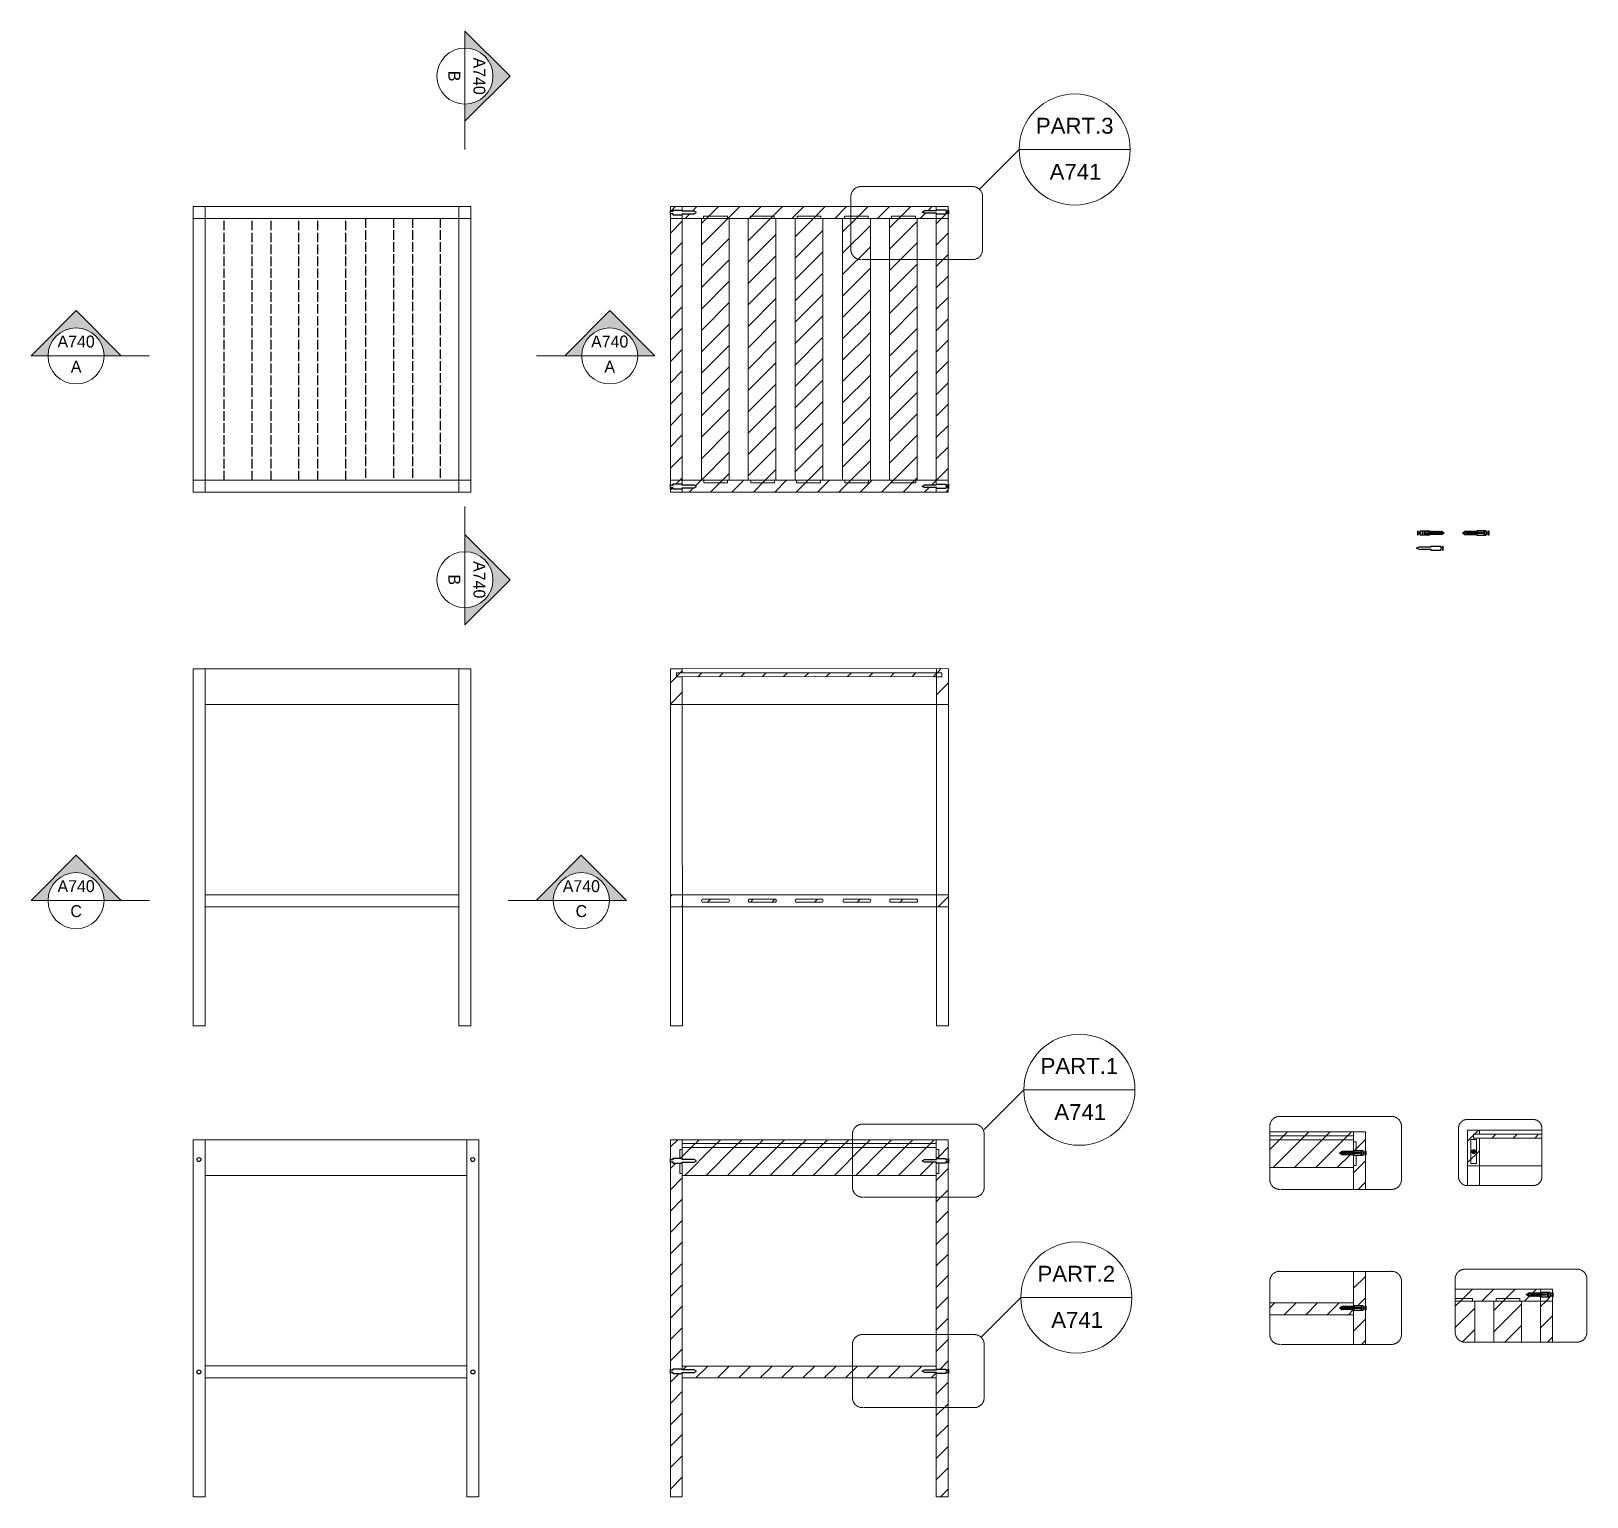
# Model space of a CAD drawing. Header units: millimetres. Extents: x 107 to 5958, y 862 to 5552.
# Drawn here: x 107 to 2067, y 3704 to 5552 of the extents above.
import ezdxf
from ezdxf.enums import TextEntityAlignment as Align

# ---------------------------------------------------------------- set-up
doc = ezdxf.new("R2010")
doc.units = ezdxf.units.MM
doc.linetypes.add('ACAD_ISO02W100', pattern=[15, 12, -3])
doc.linetypes.add('CENTER2', pattern=[1.125, 0.75, -0.125, 0.125, -0.125])
doc.layers.get('0').update_dxf_attribs({"lineweight": 18})
for name, color, linetype, lineweight in [('A-ANNO-SYMB', 3, 'Continuous', 18), ('A-ELEV-MBE', 255, 'Continuous', 18), ('A-SECT-MCUT', 255, 'Continuous', 35)]:
    doc.layers.add(name, color=color, linetype=linetype, lineweight=lineweight)
doc.layers.add('particolari', color=6, linetype='Continuous')
doc.styles.add('ARIAL', font='Arial.ttf')
pattern_1 = [(45, (-595.372, 1122.143), (-13.470384, 13.470384), [])]
pattern_2 = [(45, (0, -53.753), (-13.470384, 13.470384), [])]

msp = doc.modelspace()

# ---------------------------------------------------------------- texts
at = {"layer": 'A-ANNO-SYMB', "style": 'ARIAL'}
for tag, p in [('PART.3', (1421.8, 5442.3)), ('PART.1', (1427.7, 4257.5)), ('PART.2', (1423.8, 3995.7))]:
    msp.add_attdef(tag, text='1', height=20, dxfattribs=at).set_placement(p, align=Align.TOP_CENTER)
for p in [(1390.2, 5364.2), (1396.1, 4179.4), (1392.2, 3917.5)]:
    msp.add_attdef('A741', p, '', height=20, dxfattribs=at)

# ---------------------------------------------------------------- blocks, each defined once
blk = doc.blocks.new('SYMBOL')
at = {"layer": 'A-ANNO-SYMB', "linetype": 'Continuous', "lineweight": 20}
h = blk.add_hatch(color=256, dxfattribs=at)
h.dxf.hatch_style = 1
h.paths.add_polyline_path([(11.206, 4.948), (11.316, 4.948, -1), (11.678, 4.948), (11.788, 4.948), (11.497, 5.241)])
at = {"linetype": 'Continuous', "lineweight": 20}
blk.add_line((11.316, 4.948), (11.678, 4.948), dxfattribs=at)
at = {"layer": 'A-ANNO-SYMB', "linetype": 'Continuous', "lineweight": 20}
for p, q in [((11.206, 4.948), (11.497, 5.241)), ((11.788, 4.948), (11.497, 5.241)), ((11.316, 4.948), (11.206, 4.948)), ((11.678, 4.948), (11.788, 4.948))]:
    blk.add_line(p, q, dxfattribs=at)
blk.add_circle((11.497, 4.948), 0.181, dxfattribs=at)
for tag, p in [('TAVOLA', (11.497, 5.08)), ('SEZIONE', (11.497, 4.918))]:
    blk.add_attdef(tag, text='', height=0.1, dxfattribs=at).set_placement(p, align=Align.TOP_CENTER)

# ---------------------------------------------------------------- hatches: boundary and pattern name
at = {"layer": 'A-ELEV-MBE', "ltscale": 0.2, "true_color": 0x636466}
h = msp.add_hatch(dxfattribs=at)
h.set_pattern_fill('ANSI31', color=251, scale=6)
h.paths.add_polyline_path([(2010.5, 4156.6), (2010.5, 4161.6), (1931.6, 4161.5), (1924.1, 4161.5), (1924.1, 4156.5), (1931.6, 4156.5)])
edge = h.paths.add_edge_path()
edge.add_arc((1924.5, 4139.6), 2.5, 0, 360)
h.paths.add_polyline_path([(1931.6, 4156.5), (1924.1, 4156.5), (1924.1, 4161.5), (1931.6, 4161.5), (1931.6, 4166.5), (1916.6, 4166.5), (1916.6, 4121.7), (1931.6, 4121.7)])
at = {"layer": 'A-SECT-MCUT', "true_color": 0x636466}
h = msp.add_hatch(dxfattribs=at)
h.set_pattern_fill('ANSI31', color=251, scale=6)
h.set_pattern_definition(pattern_1)
h.paths.add_polyline_path([(927.4, 5315.5), (912.4, 5315.5), (912.4, 4985.5), (927.4, 4985.5)])
h.paths.add_polyline_path([(1262.4, 5315.5), (1247.4, 5315.5), (1247.4, 4985.5), (1262.4, 4985.5)])
h.paths.add_polyline_path([(913.3, 5321.1), (913.3, 5324.1), (919.3, 5324.1), (919.3, 5321.1)], flags=16)
h.paths.add_polyline_path([(1255.4, 4976.9), (1247.4, 4977), (1247.4, 4970.5), (1262.4, 4970.5), (1262.4, 4975.4), (1261.4, 4975.4), (1261.4, 4976.4), (1255.4, 4976.4)])
h.paths.add_polyline_path([(1247.4, 4978.7), (1255.4, 4978.9), (1255.4, 4979.4), (1261.4, 4979.4), (1261.4, 4980.4), (1262.4, 4980.4), (1262.4, 4985.5), (1247.4, 4985.5)])
h.paths.add_polyline_path([(1247.7, 5322), (1247.4, 5322), (1247.4, 5315.5), (1262.4, 5315.5), (1262.4, 5322.5), (1259.6, 5322.5), (1259.6, 5320.8), (1247.7, 5320.8)])
h.paths.add_polyline_path([(1247.4, 5325.4), (1247.7, 5325.4), (1247.7, 5326.4), (1259.6, 5326.4), (1259.6, 5324.8), (1262.4, 5324.8), (1262.4, 5330.5), (1247.4, 5330.5)])
h.paths.add_polyline_path([(1259.6, 5322.5), (1261.5, 5322.5)])
h.paths.add_polyline_path([(927.4, 4979.5), (942.2, 4979.5), (945.4, 4977.7), (942.3, 4976.1), (927.4, 4976.1), (927.4, 4970.5), (1247.4, 4970.5), (1247.4, 4976.3), (1232.5, 4976.3), (1229.4, 4977.9), (1232.6, 4979.7), (1247.4, 4979.7), (1247.4, 4985.5), (927.4, 4985.5)])
h.paths.add_polyline_path([(927.1, 4979.5), (927.4, 4979.5), (927.4, 4985.5), (912.4, 4985.5), (912.4, 4979.9), (913.3, 4979.9), (913.3, 4978.9), (915.3, 4978.9), (915.3, 4980.5), (927.1, 4980.5)])
h.paths.add_polyline_path([(927.4, 4976.1), (927.1, 4976.1), (927.1, 4974.9), (915.3, 4974.9), (915.3, 4976.6), (913.3, 4976.6), (913.3, 4974.9), (912.4, 4974.9), (912.4, 4970.5), (927.4, 4970.5)])
h.paths.add_polyline_path([(927.4, 5324.8), (942.2, 5324.8), (945.4, 5322.9), (942.3, 5321.3), (927.4, 5321.3), (927.4, 5315.5), (1247.4, 5315.5), (1247.4, 5322), (1232.5, 5322), (1229.4, 5323.6), (1232.6, 5325.4), (1247.4, 5325.4), (1247.4, 5330.5), (927.4, 5330.5)])
h.paths.add_polyline_path([(927.4, 5321.3), (927.1, 5321.3), (927.1, 5320.1), (915.3, 5320.1), (915.3, 5321.9), (912.4, 5321.9), (912.4, 5315.5), (927.4, 5315.5)])
h.paths.add_polyline_path([(927.1, 5324.8), (927.4, 5324.8), (927.4, 5330.5), (912.4, 5330.5), (912.4, 5324.2), (915.3, 5324.2), (915.3, 5325.7), (927.1, 5325.7)])
at = {"layer": 'A-SECT-MCUT', "ltscale": 0.2, "true_color": 0x636466}
h = msp.add_hatch(dxfattribs=at)
h.set_pattern_fill('ANSI31', color=251, scale=6)
h.set_pattern_definition(pattern_1)
h.paths.add_polyline_path([(986.4, 5315.5), (986.3, 5315.5), (951.4, 5315.5), (951.4, 4985.5), (986.4, 4985.5)])
h.paths.add_polyline_path([(1045.4, 5315.5), (1010.4, 5315.5), (1010.4, 4985.5), (1045.4, 4985.5)])
h.paths.add_polyline_path([(1104.4, 5315.5), (1069.4, 5315.5), (1069.4, 4985.5), (1104.4, 4985.5)])
h.paths.add_polyline_path([(1164.4, 5315.5), (1129.4, 5315.5), (1129.4, 4985.5), (1164.4, 4985.5)])
h.paths.add_polyline_path([(1223.4, 5315.5), (1188.4, 5315.5), (1188.4, 4985.5), (1223.4, 4985.5)])
h.paths.add_polyline_path([(1262.4, 5320.8), (1262.4, 5322.5), (1261.5, 5322.5), (1261.5, 5320.8)])
h.paths.add_polyline_path([(1262.4, 5324.8), (1262.4, 5325.8), (1261.5, 5325.8), (1261.5, 5324.8)])
h = msp.add_hatch(dxfattribs=at)
h.set_pattern_fill('ANSI31', color=251, scale=6)
h.set_pattern_definition([(45, (601.386, 539.846), (-13.47038, 13.47038), [])])
h.paths.add_polyline_path([(1247.6, 4743), (1245.7, 4743), (1094.9, 4743.1), (927.4, 4743), (919.9, 4743), (919.9, 4738), (927.4, 4738), (1094.9, 4738.1), (1245.7, 4738), (1247.6, 4738)])
h.paths.add_polyline_path([(927.4, 4738), (919.9, 4738), (919.9, 4743), (927.4, 4743), (927.4, 4748), (912.4, 4748), (912.4, 4703.2), (927.4, 4703.2)])
h.paths.add_polyline_path([(1262.6, 4748.2), (1247.6, 4748.2), (1247.6, 4743), (1254.3, 4743), (1254.3, 4738), (1247.6, 4738), (1247.6, 4703.2), (1262.6, 4703.2)])
h.paths.add_polyline_path([(985.8, 4457.6), (952.4, 4457.6, 0.401748), (952.4, 4453.9), (985.8, 4453.9, 0.464261)])
h.paths.add_polyline_path([(1044.8, 4457.6), (1011.4, 4457.6, 0.401748), (1011.4, 4453.9), (1044.8, 4453.9, 0.464261)])
h.paths.add_polyline_path([(1103.9, 4457.6), (1070.5, 4457.6, 0.401748), (1070.5, 4453.9), (1103.9, 4453.9, 0.464261)])
h.paths.add_polyline_path([(1164, 4457.6), (1130.6, 4457.6, 0.401748), (1130.6, 4453.9), (1164, 4453.9, 0.464261)])
h.paths.add_polyline_path([(1222.9, 4457.6), (1189.5, 4457.6, 0.401748), (1189.5, 4453.9), (1222.9, 4453.9, 0.464261)])
h.paths.add_polyline_path([(927.5, 4463.2), (912.5, 4463.2), (912.6, 4448.2), (927.6, 4448.2)])
h.paths.add_polyline_path([(1262.6, 4463.2), (1247.6, 4463.2), (1247.6, 4448.2), (1262.6, 4448.2)])
h = msp.add_hatch(dxfattribs=at)
h.set_pattern_fill('ANSI31', color=251, scale=6)
h.set_pattern_definition(pattern_2)
h.paths.add_polyline_path([(1262.4, 4154.6), (1247.4, 4154.6), (1247.4, 4142.1), (1250.4, 4142.1), (1250.4, 4128.6), (1255.6, 4128.7), (1255.6, 4129.1), (1261.6, 4129.1), (1261.6, 4130.1), (1261.6, 4130.1), (1261.6, 4130.1), (1262.4, 4130.1)])
h.paths.add_polyline_path([(1259.6, 3861), (1259.6, 3860), (1247.7, 3860), (1247.7, 3861.2), (1247.4, 3861.2), (1247.4, 3704.6), (1262.4, 3704.6), (1262.4, 3860), (1261.6, 3860), (1261.6, 3861)])
h.paths.add_polyline_path([(1259.6, 3864), (1261.6, 3864), (1261.6, 3865), (1262.4, 3865), (1262.4, 4112.1), (1262.4, 4125.1), (1261.6, 4125.1), (1261.6, 4126.1), (1255.6, 4126.1), (1255.6, 4126.6), (1250.4, 4126.7), (1250.4, 4112.1), (1247.4, 4112.1), (1247.4, 3864.6), (1247.7, 3864.6), (1247.7, 3865.6), (1259.6, 3865.6)])
h.paths.add_polyline_path([(1232.6, 4129.8), (1247.4, 4129.8), (1247.4, 4144.6), (927.4, 4144.6), (927.4, 4128.5), (943.2, 4128.1), (943.2, 4127.1), (927.4, 4126.8), (927.4, 4109.6), (1247.4, 4109.6), (1247.4, 4126.3), (1232.5, 4126.3), (1229.4, 4128)])
h.paths.add_polyline_path([(924.4, 4125.1), (915.3, 4125.1), (915.3, 4126.1), (913.2, 4126.1), (913.2, 4125.1), (912.4, 4125.1), (912.4, 3864.1), (913.2, 3864.1), (915.3, 3864.1), (915.3, 3865.6), (927.1, 3865.6), (927.1, 3864.6), (927.4, 4112.1), (924.4, 4112.1)])
h.paths.add_polyline_path([(913.2, 4129.2), (915.3, 4129.2), (915.3, 4130.7), (924.4, 4130.7), (924.4, 4142.1), (927.4, 4142.1), (927.4, 4144.6), (927.4, 4154.6), (912.4, 4154.6), (912.4, 4130.1), (913.2, 4130.1)])
h.paths.add_polyline_path([(927.4, 3861.2), (927.1, 3861.2), (927.1, 3860), (915.3, 3860), (915.3, 3861), (913.2, 3861), (913.2, 3860), (912.4, 3860), (912.4, 3704.6), (927.4, 3704.6)])
h.paths.add_polyline_path([(942.3, 3861.2), (927.4, 3861.2), (927.4, 3854.3), (1247.4, 3854.3), (1247.4, 3861.6), (1231.6, 3862), (1231.6, 3863), (1247.4, 3863.3), (1247.4, 3869.3), (927.4, 3869.3), (927.4, 3864.7), (942.2, 3864.7), (945.4, 3862.8)])
h = msp.add_hatch(dxfattribs=at)
h.set_pattern_fill('ANSI31', color=251, scale=6)
h.set_pattern_definition(pattern_2)
h.paths.add_polyline_path([(927.4, 4126.8), (924.4, 4126.8), (924.4, 4112.1), (927.4, 4112.1)])
h.paths.add_polyline_path([(1250.4, 4142.1), (1247.4, 4142.1), (1247.4, 4128.5), (1250.4, 4128.6)])
h.paths.add_polyline_path([(1250.4, 4126.7), (1247.4, 4126.8), (1247.4, 4112.1), (1250.4, 4112.1)])
h.paths.add_polyline_path([(1247.4, 4154.6), (927.4, 4154.6), (927.4, 4144.6), (1247.4, 4144.6)])
h.paths.add_polyline_path([(927.1, 4129.8), (927.4, 4129.8), (927.4, 4142.1), (924.4, 4142.1), (924.4, 4130.7), (927.1, 4130.7)])

# ---------------------------------------------------------------- linework, layer by layer
at = {"layer": 'A-ANNO-SYMB'}
for p, q in [((653.5, 5438.1), (653.5, 5402.4)), ((1351.8, 5402.3), (1301.8, 5352.3)), ((1351.8, 5402.3), (1491.8, 5402.3)), ((220.3, 5142.2), (256, 5142.2)), ((779.2, 5142.2), (743.5, 5142.2)), ((653.5, 4916.9), (653.5, 4952.7)), ((220.3, 4455.9), (256, 4455.9)), ((743.5, 4455.9), (707.8, 4455.9)), ((1357.7, 4217.5), (1307.7, 4167.5)), ((1357.7, 4217.5), (1497.7, 4217.5)), ((1353.8, 3955.7), (1303.8, 3905.7)), ((1353.8, 3955.7), (1493.8, 3955.7))]:
    msp.add_line(p, q, dxfattribs=at)
at = {"layer": 'A-ANNO-SYMB', "linetype": 'CENTER2'}
for p, q in [((1153.1, 5355.6), (1292.7, 5355.6)), ((1153.9, 5263.7), (1292.2, 5263.7)), ((1680.8, 4183.9), (1820.5, 4183.9)), ((1998.5, 4180.1), (1917.6, 4180.1)), ((1155.1, 4174.2), (1294.8, 4174.2)), ((1155.9, 4082.2), (1294.2, 4082.2)), ((1681.7, 4092), (1819.9, 4092)), ((1998.5, 4096.7), (1917, 4096.7)), ((1680.8, 3988.7), (1820.5, 3988.7)), ((1914.5, 3991.5), (2054.2, 3991.5)), ((1155.1, 3909), (1294.8, 3909)), ((1681.7, 3896.7), (1819.9, 3896.7)), ((1915.3, 3899.5), (2053.6, 3899.5)), ((1155.9, 3817), (1294.2, 3817))]:
    msp.add_line(p, q, dxfattribs=at)
for points in [[(1139.8, 5309.5), (1139.8, 5343.2, -0.433709), (1153.1, 5355.6, 0.03067)], [(1305.7, 5309.5), (1305.7, 5343.2, 0.433709), (1292.4, 5355.6, -0.03067)], [(1139.8, 5309.8), (1139.8, 5276.1, 0.433709), (1153.1, 5263.7, -0.03067)], [(1305.7, 5309.8), (1305.7, 5276.1, -0.433709), (1292.4, 5263.7, 0.03067)], [(1667.6, 4137.8), (1667.6, 4171.5, -0.433709), (1680.8, 4183.9, 0.03067)], [(1833.5, 4137.8), (1833.5, 4171.5, 0.433709), (1820.2, 4183.9, -0.03067)], [(1905.4, 4138.3), (1905.4, 4168.9, -0.433709), (1917.4, 4180.1, 0.03067)], [(2010.5, 4138.3), (2010.5, 4168.9, 0.433709), (1998.5, 4180.1, -0.03067)], [(1141.8, 4128.1), (1141.8, 4161.7, -0.433709), (1155.1, 4174.2, 0.03067)], [(1307.7, 4128.1), (1307.7, 4161.7, 0.433709), (1294.4, 4174.2, -0.03067)], [(1667.6, 4138.1), (1667.6, 4104.4, 0.433709), (1680.8, 4092, -0.03067)], [(1833.5, 4138.1), (1833.5, 4104.4, -0.433709), (1820.2, 4092, 0.03067)], [(1905.4, 4138.5), (1905.4, 4108, 0.433709), (1917.4, 4096.7, -0.03067)], [(2010.5, 4138.5), (2010.5, 4108, -0.433709), (1998.5, 4096.7, 0.03067)], [(1141.8, 4128.3), (1141.8, 4094.6, 0.433709), (1155.1, 4082.2, -0.03067)], [(1307.7, 4128.3), (1307.7, 4094.6, -0.433709), (1294.4, 4082.2, 0.03067)], [(1667.6, 3942.6), (1667.6, 3976.3, -0.433709), (1680.8, 3988.7, 0.03067)], [(1833.5, 3942.6), (1833.5, 3976.3, 0.433709), (1820.2, 3988.7, -0.03067)], [(1901.2, 3945.4), (1901.2, 3979.1, -0.433709), (1914.5, 3991.5, 0.03067)], [(2067.1, 3945.4), (2067.1, 3979.1, 0.433709), (2053.8, 3991.5, -0.03067)], [(1667.6, 3942.8), (1667.6, 3909.1, 0.433709), (1680.8, 3896.7, -0.03067)], [(1833.5, 3942.8), (1833.5, 3909.1, -0.433709), (1820.2, 3896.7, 0.03067)], [(1901.2, 3945.6), (1901.2, 3911.9, 0.449297), (1915.3, 3899.5, -0.03067)], [(2067.1, 3945.6), (2067.1, 3911.9, -0.433709), (2053.8, 3899.5, 0.03067)], [(1141.8, 3862.9), (1141.8, 3896.6, -0.433709), (1155.1, 3909, 0.03067)], [(1307.7, 3862.9), (1307.7, 3896.6, 0.433709), (1294.4, 3909, -0.03067)], [(1141.8, 3863.1), (1141.8, 3829.4, 0.433709), (1155.1, 3817, -0.03067)], [(1307.7, 3863.1), (1307.7, 3829.4, -0.433709), (1294.4, 3817, 0.03067)]]:
    msp.add_lwpolyline(points, format="xyb", dxfattribs=at)
at = {"layer": 'A-ANNO-SYMB'}
for centre in [(1421.8, 5402.3), (1427.7, 4217.5), (1423.8, 3955.7)]:
    msp.add_circle(centre, 70, dxfattribs=at)
at = {"layer": 'A-ELEV-MBE'}
for p, q in [((311, 4970.5), (311, 5330.5)), ((311, 5330.5), (661, 5330.5)), ((326, 5315.5), (311, 5315.5)), ((326, 5330.5), (326, 5315.5)), ((326, 5315.5), (646, 5315.5)), ((326, 4985.5), (326, 5315.5)), ((646, 5315.5), (646, 5330.5)), ((661, 5315.5), (646, 5315.5)), ((646, 5315.5), (646, 4985.5)), ((661, 5330.5), (661, 4970.5)), ((912.4, 5330.5), (1262.4, 5330.5)), ((912.4, 5325.7), (912.4, 5330.5)), ((912.4, 4980.5), (912.4, 5320.1)), ((927.4, 5315.5), (912.4, 5315.5)), ((927.4, 5330.5), (927.4, 5324.8)), ((927.4, 5321.3), (927.4, 5315.5)), ((927.4, 5315.5), (1247.4, 5315.5)), ((927.4, 4985.5), (927.4, 5315.5)), ((951.4, 4985.5), (951.4, 5315.5)), ((954.2, 5315.5), (954.2, 5318.5)), ((984.2, 5318.5), (954.2, 5318.5)), ((984.2, 5315.5), (984.2, 5318.5)), ((986.3, 5315.5), (1262.4, 5315.5)), ((986.4, 4985.5), (986.4, 5315.5)), ((1010.4, 4985.5), (1010.4, 5315.5)), ((1043.2, 5318.5), (1013.2, 5318.5)), ((1013.2, 5315.5), (1013.2, 5318.5)), ((1043.2, 5315.5), (1043.2, 5318.5)), ((1045.4, 4985.5), (1045.4, 5315.5)), ((1069.4, 4985.5), (1069.4, 5315.5)), ((1101.9, 5318.5), (1071.9, 5318.5)), ((1071.9, 5315.5), (1071.9, 5318.5)), ((1101.9, 5315.5), (1101.9, 5318.5)), ((1104.4, 4985.5), (1104.4, 5315.5)), ((1129.4, 5315.5), (1129.4, 4985.5)), ((1161.6, 5318.5), (1131.6, 5318.5)), ((1131.6, 5315.5), (1131.6, 5318.5)), ((1161.6, 5315.5), (1161.6, 5318.5)), ((1164.4, 5315.5), (1164.4, 4985.5)), ((1188.4, 5315.5), (1188.4, 4985.5)), ((1221.1, 5318.5), (1191.1, 5318.5)), ((1191.1, 5315.5), (1191.1, 5318.5)), ((1221.1, 5315.5), (1221.1, 5318.5)), ((1223.4, 5315.5), (1223.4, 4985.5)), ((1247.4, 5325.4), (1247.4, 5330.5)), ((1247.4, 5315.5), (1247.4, 5322)), ((1262.4, 5315.5), (1247.4, 5315.5)), ((1247.4, 5315.5), (1247.4, 4985.5)), ((1262.4, 5330.5), (1262.4, 5326.4)), ((1262.4, 5320.8), (1262.4, 4980.6)), ((326, 4985.5), (311, 4985.5)), ((326, 4970.5), (326, 4985.5)), ((646, 4985.5), (326, 4985.5)), ((646, 4970.5), (646, 4985.5)), ((646, 4985.5), (661, 4985.5)), ((927.4, 4985.5), (912.4, 4985.5)), ((927.4, 4979.5), (927.4, 4985.5)), ((1247.4, 4985.5), (927.4, 4985.5)), ((954.4, 4985.5), (954.4, 4982.5)), ((984.4, 4982.5), (954.4, 4982.5)), ((984.4, 4985.5), (984.4, 4982.5)), ((1013.7, 4985.5), (1013.7, 4982.5)), ((1043.7, 4982.5), (1013.7, 4982.5)), ((1043.7, 4985.5), (1043.7, 4982.5)), ((1071.4, 4985.5), (1071.4, 4982.5)), ((1101.4, 4982.5), (1071.4, 4982.5)), ((1101.4, 4985.5), (1101.4, 4982.5)), ((1132, 4985.5), (1132, 4982.5)), ((1162, 4982.5), (1132, 4982.5)), ((1162, 4985.5), (1162, 4982.5)), ((1191.4, 4985.5), (1191.4, 4982.5)), ((1221.4, 4982.5), (1191.4, 4982.5)), ((1221.4, 4985.5), (1221.4, 4982.5)), ((1247.4, 4985.5), (1262.4, 4985.5)), ((1247.4, 4979.7), (1247.4, 4985.5)), ((661, 4970.5), (311, 4970.5)), ((912.4, 4970.5), (912.4, 4974.9)), ((1262.4, 4970.5), (912.4, 4970.5)), ((927.4, 4970.5), (927.4, 4976.1)), ((1247.4, 4970.5), (1247.4, 4976.3)), ((1262.4, 4975.4), (1262.4, 4970.5)), ((311, 4298.1), (311, 4748.1)), ((311, 4748.1), (660.9, 4748.1)), ((326, 4298.1), (326, 4748.1)), ((646, 4298), (646, 4748)), ((661, 4298), (661, 4748)), ((912.4, 4748), (927.4, 4748)), ((912.4, 4748), (912.4, 4703)), ((927.4, 4748), (1262.5, 4748.2)), ((927.4, 4748), (927.4, 4743)), ((1247.6, 4298.1), (1247.6, 4748.1)), ((1262.6, 4298.1), (1262.6, 4748.1)), ((919.9, 4743), (927.4, 4743)), ((927.4, 4743), (919.9, 4743)), ((919.9, 4738), (919.9, 4743)), ((927.4, 4738), (919.9, 4738)), ((927.4, 4743), (1095, 4743.1)), ((927.4, 4738), (1095, 4738.1)), ((927.4, 4738), (927.4, 4703)), ((1245.7, 4743), (1094.8, 4743.1)), ((1245.7, 4738), (1094.9, 4738.1)), ((1245.5, 4738), (1254.3, 4738)), ((1245.7, 4743), (1254.3, 4743)), ((1254.3, 4738), (1254.3, 4743)), ((326, 4703.1), (646, 4703.1)), ((912.6, 4298.2), (912.4, 4703)), ((912.6, 4703.2), (1262.6, 4703.2)), ((927.6, 4298.2), (927.4, 4703)), ((326, 4463.1), (646, 4463.1)), ((912.6, 4463.2), (1262.6, 4463.2)), ((326, 4448.1), (646, 4448.1)), ((912.6, 4448.2), (1262.6, 4448.2)), ((646, 4298), (661, 4298)), ((912.6, 4298.2), (927.6, 4298.2)), ((1247.6, 4298.1), (1262.6, 4298.1)), ((1667.6, 4164.4), (1773.2, 4164.4)), ((1773.2, 4159.4), (1667.6, 4159.4)), ((1773.2, 4164.4), (1773.2, 4139.8)), ((1773.2, 4139.8), (1773.2, 4164.4)), ((1773.2, 4164.4), (1788.2, 4164.4)), ((1788.2, 4140.5), (1788.2, 4164.4)), ((1916.6, 4166.5), (1931.6, 4166.5)), ((1916.6, 4166.5), (1916.6, 4121.5)), ((1924.1, 4161.5), (1931.6, 4161.5)), ((1931.6, 4161.5), (1924.1, 4161.5)), ((1924.1, 4156.5), (1924.1, 4161.5)), ((1931.6, 4156.5), (1924.1, 4156.5)), ((1931.6, 4166.5), (2010.5, 4166.6)), ((1931.6, 4166.5), (1931.6, 4161.5)), ((1931.6, 4161.5), (2010.5, 4161.6)), ((1931.6, 4156.5), (2010.5, 4156.6)), ((1931.6, 4156.5), (1931.6, 4121.5)), ((311, 3704.5), (311, 4154.6)), ((311, 4154.6), (671, 4154.6)), ((326, 3704.5), (326, 4154.6)), ((656, 4154.6), (656, 3704.5)), ((671, 4154.6), (671, 3704.5)), ((912.4, 4130.7), (912.4, 4154.6)), ((912.4, 4154.6), (927.4, 4154.6)), ((927.4, 4142.1), (924.4, 4142.1)), ((924.4, 4142.1), (924.4, 4130.7)), ((927.4, 4129.8), (927.4, 4154.6)), ((927.4, 4154.6), (1247.4, 4154.6)), ((1247.4, 4149.6), (927.4, 4149.6)), ((1247.4, 4144.6), (927.4, 4144.6)), ((1247.4, 4154.6), (1247.4, 4129.8)), ((1247.4, 4129.8), (1247.4, 4154.6)), ((1247.4, 4154.6), (1262.4, 4154.6)), ((1250.4, 4142.1), (1247.4, 4142.1)), ((1250.4, 4142.1), (1250.4, 4130.7)), ((1262.4, 4130.7), (1262.4, 4154.6)), ((1773.2, 4154.4), (1667.6, 4154.4)), ((1776.2, 4151.9), (1773.2, 4151.9)), ((1773.2, 4136.1), (1773.2, 4119.4)), ((1773.2, 4092), (1773.2, 4136.1)), ((1776.2, 4151.9), (1776.2, 4140.5)), ((1928.1, 4154.7), (1920.9, 4154.7)), ((1920.9, 4154.7), (1920.9, 4124.7)), ((1928.1, 4154.7), (1928.1, 4124.7)), ((912.4, 3865.6), (912.4, 4125.1)), ((924.4, 4125.1), (924.4, 4112.1)), ((927.4, 4109.6), (927.4, 4126.4)), ((1247.4, 4126.3), (1247.4, 4109.6)), ((1247.4, 3864.6), (1247.4, 4126.3)), ((1250.4, 4125.1), (1250.4, 4112.1)), ((1262.4, 4109.6), (1262.4, 4125.1)), ((1773.2, 4119.4), (1667.6, 4119.4)), ((1776.2, 4121.9), (1773.2, 4121.9)), ((1776.2, 4134.9), (1776.2, 4121.9)), ((1788.2, 4119.4), (1788.2, 4134.9)), ((1788.2, 4092), (1788.2, 4121.8)), ((1916.6, 4096.7), (1916.6, 4121.5)), ((1916.8, 4121.7), (2010.5, 4121.7)), ((1928.1, 4124.7), (1920.9, 4124.7)), ((1931.6, 4096.7), (1931.6, 4121.5)), ((326, 4109.6), (656, 4109.6)), ((927.4, 4112.1), (924.4, 4112.1)), ((927.4, 3864.7), (927.4, 4112.1)), ((1247.4, 4109.6), (927.4, 4109.6)), ((1250.4, 4112.1), (1247.4, 4112.1)), ((1262.4, 3865.6), (1262.4, 4112.1)), ((1773.2, 3944.5), (1773.2, 3988.7)), ((1788.2, 3945.3), (1788.2, 3988.7)), ((1901.2, 3966.3), (2023.8, 3966.3)), ((2008.8, 3961.5), (2008.8, 3966.3)), ((2023.8, 3966.3), (2023.8, 3962.2)), ((1667.6, 3949), (1773.2, 3949)), ((1773.2, 3896.7), (1773.2, 3940.9)), ((1923.1, 3954.3), (1901.2, 3954.3)), ((1901.2, 3951.3), (2023.8, 3951.3)), ((1901.2, 3951.3), (2008.8, 3951.3)), ((1923.1, 3951.3), (1923.1, 3954.3)), ((1925.8, 3951.3), (1925.8, 3899.5)), ((1949.8, 3951.3), (1949.8, 3899.5)), ((1982.6, 3954.3), (1952.6, 3954.3)), ((1952.6, 3951.3), (1952.6, 3954.3)), ((1982.6, 3951.3), (1982.6, 3954.3)), ((1984.8, 3951.3), (1984.8, 3899.5)), ((2008.8, 3951.3), (2008.8, 3957.8)), ((2023.8, 3951.3), (2008.8, 3951.3)), ((2008.8, 3951.3), (2008.8, 3899.5)), ((2023.8, 3956.6), (2023.8, 3899.5)), ((1667.6, 3934), (1773.4, 3934)), ((1788.2, 3896.7), (1788.2, 3939.7)), ((326, 3869.6), (656, 3869.6)), ((927.4, 3869.3), (1247.4, 3869.3)), ((326, 3854.6), (656, 3854.6)), ((912.4, 3704.6), (912.4, 3860)), ((927.4, 3704.6), (927.4, 3861.2)), ((927.4, 3854.3), (1247.7, 3854.3)), ((1247.4, 3704.6), (1247.4, 3861.2)), ((1262.4, 3704.6), (1262.4, 3860)), ((311, 3704.5), (326, 3704.5)), ((656, 3704.5), (671, 3704.5)), ((912.4, 3704.6), (927.4, 3704.6)), ((1247.4, 3704.6), (1262.4, 3704.6))]:
    msp.add_line(p, q, dxfattribs=at)
at = {"layer": 'A-ELEV-MBE', "ltscale": 0.2}
msp.add_line((311, 4298.1), (326, 4298.1), dxfattribs=at)
at = {"layer": 'A-ELEV-MBE'}
for points in [[(952.4, 4457.6, 0.401748), (952.4, 4453.9, 1.804147)], [(985.8, 4457.6, -0.464036), (985.8, 4453.9, 1.33829)], [(1011.4, 4457.6, 0.401748), (1011.4, 4453.9, 1.804147)], [(1044.8, 4457.6, -0.464036), (1044.8, 4453.9, 1.33829)], [(1070.5, 4457.6, 0.401748), (1070.5, 4453.9, 1.804147)], [(1103.9, 4457.6, -0.464036), (1103.9, 4453.9, 1.33829)], [(1130.6, 4457.6, 0.401748), (1130.6, 4453.9, 1.804147)], [(1164, 4457.6, -0.464036), (1164, 4453.9, 1.33829)], [(1189.5, 4457.6, 0.401748), (1189.5, 4453.9, 1.804147)], [(1222.9, 4457.6, -0.464036), (1222.9, 4453.9, 1.33829)]]:
    msp.add_lwpolyline(points, format="xyb", dxfattribs=at)
for points in [[(952.4, 4457.6), (985.8, 4457.6)], [(952.4, 4453.9), (985.8, 4453.9)], [(1011.4, 4457.6), (1044.8, 4457.6)], [(1011.4, 4453.9), (1044.8, 4453.9)], [(1070.5, 4457.6), (1103.9, 4457.6)], [(1070.5, 4453.9), (1103.9, 4453.9)], [(1130.6, 4457.6), (1164, 4457.6)], [(1130.6, 4453.9), (1164, 4453.9)], [(1189.5, 4457.6), (1222.9, 4457.6)], [(1189.5, 4453.9), (1222.9, 4453.9)]]:
    msp.add_lwpolyline(points, dxfattribs=at)
at = {"layer": 'A-SECT-MCUT', "color": 251, "linetype": 'Continuous', "ltscale": 0.2, "true_color": 0x636466}
for p, q in [((1667.6, 4142.1), (1684.8, 4159.4)), ((1671.8, 4119.4), (1711.8, 4159.4)), ((1684.8, 4159.4), (1689.8, 4164.4)), ((1698.7, 4119.4), (1738.7, 4159.4)), ((1711.8, 4159.4), (1716.8, 4164.4)), ((1725.6, 4119.4), (1765.6, 4159.4)), ((1738.7, 4159.4), (1743.7, 4164.4)), ((1765.6, 4159.4), (1770.6, 4164.4)), ((1752.6, 4119.4), (1769.3, 4136.1)), ((1773.2, 4140), (1773.5, 4140.3)), ((1773.7, 4140.5), (1776.2, 4143)), ((1776.2, 4143), (1788.2, 4155)), ((1773.2, 4113), (1788.2, 4128)), ((1779, 4092), (1788.2, 4101.1)), ((1773.2, 3967.4), (1788.2, 3982.4)), ((1667.6, 3942.6), (1674, 3949)), ((1685.9, 3934), (1700.9, 3949)), ((1712.8, 3934), (1727.8, 3949)), ((1739.8, 3934), (1754.8, 3949)), ((1766.7, 3934), (1773.2, 3940.5)), ((1777.9, 3945.3), (1788.2, 3955.5)), ((1901.2, 3944.8), (1907.8, 3951.3)), ((1901.2, 3917.8), (1925.8, 3942.4)), ((1949.8, 3939.5), (1961.7, 3951.3)), ((1949.8, 3912.5), (1984.8, 3947.5)), ((1773.2, 3913.5), (1788.2, 3928.5)), ((1963.7, 3899.5), (1984.8, 3920.6)), ((1783.3, 3896.7), (1788.2, 3901.6)), ((1910.3, 3899.9), (1925.8, 3915.5))]:
    msp.add_line(p, q, dxfattribs=at)
at = {"layer": 'A-SECT-MCUT', "color": 251, "linetype": 'Continuous', "true_color": 0x636466}
for p, q in [((1907.8, 3951.3), (1922.8, 3966.3)), ((1934.7, 3951.3), (1949.7, 3966.3)), ((1961.7, 3951.3), (1976.7, 3966.3)), ((1998.5, 3961.3), (2003.6, 3966.3)), ((1988.6, 3951.3), (1995.1, 3957.8)), ((2008.8, 3944.6), (2015.6, 3951.3)), ((2015.6, 3951.3), (2020.8, 3956.6)), ((2021, 3956.7), (2022.6, 3958.4)), ((2008.8, 3917.7), (2023.8, 3932.7)), ((2017.6, 3899.5), (2023.8, 3905.7))]:
    msp.add_line(p, q, dxfattribs=at)
at = {"layer": 'particolari', "linetype": 'ACAD_ISO02W100'}
for p, q in [((350.3, 4985.5), (350.3, 5315.5)), ((385.3, 4985.5), (385.3, 5315.5)), ((409.3, 4985.5), (409.3, 5315.5)), ((444.3, 4985.5), (444.3, 5315.5)), ((468.3, 4985.5), (468.3, 5315.5)), ((503.3, 4985.5), (503.3, 5315.5)), ((528.3, 5315.5), (528.3, 4985.5)), ((563.3, 5315.5), (563.3, 4985.5)), ((587.3, 5315.5), (587.3, 4985.5)), ((622.3, 5315.5), (622.3, 4985.5))]:
    msp.add_line(p, q, dxfattribs=at)
at = {"layer": 'particolari'}
for p, q in [((912.2, 5325.7), (912.2, 5320.1)), ((912.4, 5325.7), (912.2, 5325.7)), ((912.2, 5320.1), (912.4, 5320.1)), ((912.4, 5324.2), (912.4, 5325.7)), ((915.3, 5324.2), (912.4, 5324.2)), ((912.4, 5320.1), (912.4, 5321.9)), ((912.4, 5321.9), (915.3, 5321.9)), ((927.1, 5325.7), (915.3, 5325.7)), ((915.3, 5325.7), (915.3, 5324.2)), ((915.3, 5321.9), (915.3, 5320.1)), ((915.3, 5320.1), (927.1, 5320.1)), ((927.1, 5324.8), (927.1, 5325.7)), ((942.2, 5324.8), (927.1, 5324.8)), ((927.1, 5320.1), (927.1, 5321.3)), ((927.1, 5321.3), (942.3, 5321.3)), ((945.4, 5322.9), (942.2, 5324.8)), ((942.3, 5321.3), (945.4, 5322.9)), ((1229.4, 5323.6), (1232.6, 5325.4)), ((1232.5, 5322), (1229.4, 5323.6)), ((1247.7, 5322), (1232.5, 5322)), ((1232.6, 5325.4), (1247.7, 5325.4)), ((1247.7, 5325.4), (1247.7, 5326.4)), ((1247.7, 5326.4), (1259.6, 5326.4)), ((1247.7, 5320.8), (1247.7, 5322)), ((1259.6, 5320.8), (1247.7, 5320.8)), ((1259.6, 5326.4), (1259.6, 5324.8)), ((1259.6, 5324.8), (1262.4, 5324.8)), ((1262.4, 5322.5), (1259.6, 5322.5)), ((1259.6, 5322.5), (1259.6, 5320.8)), ((1262.4, 5324.8), (1262.4, 5326.4)), ((1262.4, 5326.4), (1262.6, 5326.4)), ((1262.4, 5320.8), (1262.4, 5322.5)), ((1262.6, 5320.8), (1262.4, 5320.8)), ((1262.6, 5326.4), (1262.6, 5320.8)), ((912.2, 4980.5), (912.2, 4974.9)), ((912.4, 4980.5), (912.2, 4980.5)), ((912.4, 4978.9), (912.4, 4980.5)), ((927.1, 4980.5), (915.3, 4980.5)), ((915.3, 4980.5), (915.3, 4978.9)), ((927.1, 4979.5), (927.1, 4980.5)), ((942.2, 4979.5), (927.1, 4979.5)), ((945.4, 4977.7), (942.2, 4979.5)), ((1229.4, 4977.9), (1232.6, 4979.7)), ((1232.6, 4979.7), (1247.7, 4979.7)), ((1247.7, 4979.7), (1247.7, 4980.6)), ((1247.7, 4980.6), (1259.6, 4980.6)), ((1259.6, 4980.6), (1259.6, 4979.1)), ((1259.6, 4979.1), (1262.4, 4979.1)), ((1262.4, 4979.1), (1262.4, 4980.6)), ((1262.4, 4980.6), (1262.6, 4980.6)), ((1262.6, 4980.6), (1262.6, 4975)), ((912.2, 4974.9), (912.4, 4974.9)), ((915.3, 4978.9), (912.4, 4978.9)), ((912.4, 4974.9), (912.4, 4976.6)), ((912.4, 4976.6), (915.3, 4976.6)), ((915.3, 4976.6), (915.3, 4974.9)), ((915.3, 4974.9), (927.1, 4974.9)), ((927.1, 4974.9), (927.1, 4976.1)), ((927.1, 4976.1), (942.3, 4976.1)), ((942.3, 4976.1), (945.4, 4977.7)), ((1232.5, 4976.3), (1229.4, 4977.9)), ((1247.7, 4976.3), (1232.5, 4976.3)), ((1247.7, 4975), (1247.7, 4976.3)), ((1259.6, 4975), (1247.7, 4975)), ((1262.4, 4976.8), (1259.6, 4976.8)), ((1259.6, 4976.8), (1259.6, 4975)), ((1262.4, 4975), (1262.4, 4976.8)), ((1262.6, 4975), (1262.4, 4975)), ((1852.6, 4899.8), (1855.8, 4901.7)), ((1855.8, 4901.7), (1870.9, 4901.7)), ((1870.9, 4901.7), (1870.9, 4902.6)), ((1870.9, 4902.6), (1882.7, 4902.6)), ((1882.7, 4902.6), (1882.7, 4901.1)), ((1882.7, 4901.1), (1885.6, 4901.1)), ((1885.6, 4901.1), (1885.6, 4902.6)), ((1885.6, 4902.6), (1885.8, 4902.6)), ((1885.8, 4902.6), (1885.8, 4897)), ((1855.6, 4898.2), (1852.6, 4899.8)), ((1870.9, 4898.2), (1855.6, 4898.2)), ((1870.9, 4897), (1870.9, 4898.2)), ((1882.7, 4897), (1870.9, 4897)), ((1885.6, 4898.7), (1882.7, 4898.7)), ((1882.7, 4898.7), (1882.7, 4897)), ((1885.6, 4897), (1885.6, 4898.7)), ((1885.8, 4897), (1885.6, 4897)), ((1924.8, 4141.2), (1924.8, 4139.9)), ((1924.8, 4139.3), (1924.8, 4138)), ((912.2, 4130.7), (912.2, 4125.1)), ((912.4, 4130.7), (912.2, 4130.7)), ((912.2, 4125.1), (912.4, 4125.1)), ((912.4, 4129.2), (912.4, 4130.7)), ((915.3, 4129.2), (912.4, 4129.2)), ((912.4, 4125.1), (912.4, 4126.9)), ((912.4, 4126.9), (915.3, 4126.9)), ((927.1, 4130.7), (915.3, 4130.7)), ((915.3, 4130.7), (915.3, 4129.2)), ((915.3, 4126.9), (915.3, 4125.1)), ((915.3, 4125.1), (927.1, 4125.1)), ((927.1, 4129.8), (927.1, 4130.7)), ((942.2, 4129.8), (927.1, 4129.8)), ((927.1, 4125.1), (927.1, 4126.4)), ((927.1, 4126.4), (942.3, 4126.4)), ((945.4, 4128), (942.2, 4129.8)), ((942.3, 4126.4), (945.4, 4128)), ((1229.4, 4128), (1232.6, 4129.8)), ((1232.5, 4126.3), (1229.4, 4128)), ((1247.7, 4126.3), (1232.5, 4126.3)), ((1232.6, 4129.8), (1247.7, 4129.8)), ((1247.7, 4129.8), (1247.7, 4130.7)), ((1247.7, 4130.7), (1259.6, 4130.7)), ((1247.7, 4125.1), (1247.7, 4126.3)), ((1259.6, 4125.1), (1247.7, 4125.1)), ((1259.6, 4130.7), (1259.6, 4129.2)), ((1259.6, 4129.2), (1262.4, 4129.2)), ((1262.4, 4126.9), (1259.6, 4126.9)), ((1259.6, 4126.9), (1259.6, 4125.1)), ((1262.4, 4129.2), (1262.4, 4130.7)), ((1262.4, 4130.7), (1262.6, 4130.7)), ((1262.4, 4125.1), (1262.4, 4126.9)), ((1262.6, 4125.1), (1262.4, 4125.1)), ((1262.6, 4130.7), (1262.6, 4125.1)), ((912.2, 3865.6), (912.2, 3860)), ((912.4, 3865.6), (912.2, 3865.6)), ((912.4, 3864.1), (912.4, 3865.6)), ((915.3, 3864.1), (912.4, 3864.1)), ((912.4, 3860), (912.4, 3861.7)), ((912.4, 3861.7), (915.3, 3861.7)), ((927.1, 3865.6), (915.3, 3865.6)), ((915.3, 3865.6), (915.3, 3864.1)), ((915.3, 3861.7), (915.3, 3860)), ((927.1, 3864.7), (927.1, 3865.6)), ((942.2, 3864.7), (927.1, 3864.7)), ((945.4, 3862.8), (942.2, 3864.7)), ((942.3, 3861.2), (945.4, 3862.8)), ((1229.4, 3862.8), (1232.6, 3864.6)), ((1232.5, 3861.2), (1229.4, 3862.8)), ((1232.6, 3864.6), (1247.7, 3864.6)), ((1247.7, 3864.6), (1247.7, 3865.6)), ((1247.7, 3865.6), (1259.6, 3865.6)), ((1259.6, 3865.6), (1259.6, 3864)), ((1259.6, 3864), (1262.4, 3864)), ((1262.4, 3861.7), (1259.6, 3861.7)), ((1259.6, 3861.7), (1259.6, 3860)), ((1262.4, 3864), (1262.4, 3865.6)), ((1262.4, 3865.6), (1262.6, 3865.6)), ((1262.4, 3860), (1262.4, 3861.7)), ((1262.6, 3865.6), (1262.6, 3860)), ((912.2, 3860), (912.4, 3860)), ((915.3, 3860), (927.1, 3860)), ((927.1, 3860), (927.1, 3861.2)), ((927.1, 3861.2), (942.3, 3861.2)), ((1247.7, 3861.2), (1232.5, 3861.2)), ((1247.7, 3860), (1247.7, 3861.2)), ((1259.6, 3860), (1247.7, 3860)), ((1262.6, 3860), (1262.4, 3860))]:
    msp.add_line(p, q, dxfattribs=at)
at = {"layer": 'particolari', "linetype": 'Continuous'}
for p, q in [((1857.1, 4916.2), (1857.1, 4921.8)), ((1857.1, 4921.8), (1860.6, 4921.8)), ((1868.9, 4921.4), (1868.9, 4921.4)), ((1869.4, 4921.1), (1868.9, 4921.1)), ((1871.8, 4921.1), (1871.2, 4921.1)), ((1873.7, 4921.1), (1873.1, 4921.1)), ((1875.8, 4921.1), (1875.2, 4921.1)), ((1878.1, 4921.1), (1877.6, 4921.1)), ((1880.2, 4921.1), (1879.6, 4921.1)), ((1882.4, 4921.1), (1881.8, 4921.1)), ((1884.5, 4921.1), (1883.9, 4921.1)), ((1887.3, 4919.1), (1884.9, 4920.5)), ((1910.2, 4919.1), (1912.6, 4920.5)), ((1913, 4921.1), (1913.5, 4921.1)), ((1915.1, 4921.1), (1915.6, 4921.1)), ((1917.3, 4921.1), (1917.8, 4921.1)), ((1919.3, 4921.1), (1919.9, 4921.1)), ((1921.7, 4921.1), (1922.3, 4921.1)), ((1923.8, 4921.1), (1924.4, 4921.1)), ((1925.7, 4921.1), (1926.3, 4921.1)), ((1928.1, 4921.1), (1928.5, 4921.1)), ((1928.5, 4921.4), (1928.5, 4921.4)), ((1940.3, 4921.8), (1936.9, 4921.8)), ((1940.3, 4916.2), (1940.3, 4921.8)), ((1860.6, 4916.2), (1857.1, 4916.2)), ((1870.8, 4917.2), (1870.4, 4917.2)), ((1872.8, 4917.2), (1872.4, 4917.2)), ((1874.7, 4917.2), (1874.3, 4917.2)), ((1876.9, 4917.2), (1876.5, 4917.2)), ((1878.8, 4917.2), (1878.4, 4917.2)), ((1881, 4917.2), (1880.6, 4917.2)), ((1882.8, 4917.2), (1882.5, 4917.2)), ((1884.2, 4917.4), (1884.8, 4917.8)), ((1885, 4917.2), (1884.7, 4917.2)), ((1885.2, 4918), (1887.3, 4919.1)), ((1912.2, 4918), (1910.2, 4919.1)), ((1912.5, 4917.2), (1912.8, 4917.2)), ((1913.3, 4917.4), (1912.7, 4917.8)), ((1914.6, 4917.2), (1915, 4917.2)), ((1916.5, 4917.2), (1916.9, 4917.2)), ((1918.7, 4917.2), (1919, 4917.2)), ((1920.6, 4917.2), (1921, 4917.2)), ((1922.7, 4917.2), (1923.1, 4917.2)), ((1924.6, 4917.2), (1925, 4917.2)), ((1926.7, 4917.2), (1927.1, 4917.2)), ((1936.9, 4916.2), (1940.3, 4916.2)), ((1755.2, 4137.7), (1757.6, 4139.2)), ((1757.2, 4136.7), (1755.2, 4137.7)), ((1758.3, 4136.1), (1757.7, 4136.4)), ((1758, 4139.8), (1758.5, 4139.8)), ((1760.1, 4139.8), (1760.6, 4139.8)), ((1762.2, 4139.8), (1762.8, 4139.8)), ((1764.3, 4139.8), (1764.9, 4139.8)), ((1766.7, 4139.8), (1767.3, 4139.8)), ((1768.7, 4139.8), (1769.4, 4139.8)), ((1770.7, 4139.8), (1771.3, 4139.8)), ((1773, 4139.8), (1773.5, 4139.8)), ((1773.5, 4140.1), (1773.5, 4140.1)), ((1785.3, 4140.5), (1781.8, 4140.5)), ((1785.3, 4134.9), (1785.3, 4140.5)), ((1757.4, 4135.9), (1757.8, 4135.9)), ((1759.6, 4135.9), (1760, 4135.9)), ((1761.5, 4135.9), (1761.8, 4135.9)), ((1763.6, 4135.9), (1764, 4135.9)), ((1765.6, 4135.9), (1765.9, 4135.9)), ((1767.7, 4135.9), (1768.1, 4135.9)), ((1769.6, 4135.9), (1770, 4135.9)), ((1771.7, 4135.9), (1772.1, 4135.9)), ((1781.8, 4134.9), (1785.3, 4134.9)), ((1990.8, 3959.4), (1993.2, 3960.9)), ((1993.6, 3961.5), (1994.2, 3961.5)), ((1995.7, 3961.5), (1996.3, 3961.5)), ((1997.9, 3961.5), (1998.5, 3961.5)), ((2000, 3961.5), (2000.5, 3961.5)), ((2002.3, 3961.5), (2002.9, 3961.5)), ((2004.4, 3961.5), (2005, 3961.5)), ((2006.3, 3961.5), (2006.9, 3961.5)), ((2008.7, 3961.5), (2009.2, 3961.5)), ((2009.2, 3961.8), (2009.2, 3961.8)), ((2021, 3962.2), (2017.5, 3962.2)), ((2021, 3956.6), (2021, 3962.2)), ((1755.2, 3942.5), (1757.6, 3943.9)), ((1757.2, 3941.4), (1755.2, 3942.5)), ((1757.4, 3940.7), (1757.8, 3940.7)), ((1758.3, 3940.9), (1757.7, 3941.2)), ((1758, 3944.5), (1758.5, 3944.5)), ((1759.6, 3940.7), (1760, 3940.7)), ((1760.1, 3944.5), (1760.6, 3944.5)), ((1761.5, 3940.7), (1761.8, 3940.7)), ((1762.2, 3944.5), (1762.8, 3944.5)), ((1763.6, 3940.7), (1764, 3940.7)), ((1764.3, 3944.5), (1764.9, 3944.5)), ((1765.6, 3940.7), (1765.9, 3940.7)), ((1766.7, 3944.5), (1767.3, 3944.5)), ((1767.7, 3940.7), (1768.1, 3940.7)), ((1768.7, 3944.5), (1769.4, 3944.5)), ((1769.6, 3940.7), (1770, 3940.7)), ((1770.7, 3944.5), (1771.3, 3944.5)), ((1771.7, 3940.7), (1772.1, 3940.7)), ((1773, 3944.5), (1773.5, 3944.5)), ((1773.5, 3944.9), (1773.5, 3944.9)), ((1785.3, 3945.3), (1781.8, 3945.3)), ((1785.3, 3939.7), (1785.3, 3945.3)), ((1992.9, 3958.3), (1990.8, 3959.4)), ((1993.1, 3957.6), (1993.4, 3957.6)), ((1993.9, 3957.8), (1993.3, 3958.1)), ((1995.3, 3957.6), (1995.6, 3957.6)), ((1997.1, 3957.6), (1997.5, 3957.6)), ((1999.3, 3957.6), (1999.7, 3957.6)), ((2001.2, 3957.6), (2001.6, 3957.6)), ((2003.4, 3957.6), (2003.8, 3957.6)), ((2005.3, 3957.6), (2005.7, 3957.6)), ((2007.3, 3957.6), (2007.7, 3957.6)), ((2017.5, 3956.6), (2021, 3956.6)), ((1781.8, 3939.7), (1785.3, 3939.7))]:
    msp.add_line(p, q, dxfattribs=at)
for points in [[(1854.3, 4916.2), (1854.3, 4921.8), (1854.1, 4921.8), (1854.1, 4916.2)], [(1857.1, 4920.3), (1857.1, 4918), (1854.3, 4918), (1854.3, 4920.3)], [(1860, 4916.2), (1860, 4921.8), (1859.8, 4921.8), (1859.8, 4916.2)], [(1937.5, 4916.2), (1937.5, 4921.8), (1937.7, 4921.8), (1937.7, 4916.2)], [(1940.3, 4920.3), (1940.3, 4918), (1943.2, 4918), (1943.2, 4920.3)], [(1943.2, 4916.2), (1943.2, 4921.8), (1943.4, 4921.8), (1943.4, 4916.2)], [(1868.9, 4918.3), (1868.9, 4920.1), (1862.1, 4920.1), (1862.1, 4918.3)], [(1928.5, 4918.3), (1928.5, 4920.1), (1935.4, 4920.1), (1935.4, 4918.3)], [(1773.5, 4137), (1773.5, 4138.7), (1780.4, 4138.7), (1780.4, 4137)], [(1782.5, 4134.9), (1782.5, 4140.5), (1782.7, 4140.5), (1782.7, 4134.9)], [(1785.3, 4139), (1785.3, 4136.7), (1788.2, 4136.7), (1788.2, 4139)], [(1788.2, 4134.9), (1788.2, 4140.5), (1788.4, 4140.5), (1788.4, 4134.9)], [(2009.2, 3958.7), (2009.2, 3960.4), (2016, 3960.4), (2016, 3958.7)], [(2018.1, 3956.6), (2018.1, 3962.2), (2018.3, 3962.2), (2018.3, 3956.6)], [(2021, 3960.7), (2021, 3958.4), (2023.8, 3958.4), (2023.8, 3960.7)], [(2023.8, 3956.6), (2023.8, 3962.2), (2024, 3962.2), (2024, 3956.6)], [(1773.5, 3941.7), (1773.5, 3943.5), (1780.4, 3943.5), (1780.4, 3941.7)], [(1782.5, 3939.7), (1782.5, 3945.3), (1782.7, 3945.3), (1782.7, 3939.7)], [(1785.3, 3943.7), (1785.3, 3941.4), (1788.2, 3941.4), (1788.2, 3943.7)], [(1788.2, 3939.7), (1788.2, 3945.3), (1788.4, 3945.3), (1788.4, 3939.7)]]:
    msp.add_lwpolyline(points, close=True, dxfattribs=at)
for points in [[(1860.6, 4921.8), (1868.9, 4921.8), (1868.9, 4916.2), (1860.6, 4916.2)], [(1870.4, 4917.4), (1868.9, 4917.4), (1868.9, 4920.9), (1869, 4920.9)], [(1869.6, 4920.9), (1871.4, 4920.9)], [(1872, 4920.9), (1873.3, 4920.9)], [(1873.9, 4920.9), (1875.4, 4920.9)], [(1876, 4920.9), (1877.7, 4920.9)], [(1878.3, 4920.9), (1879.8, 4920.9)], [(1880.4, 4920.9), (1882, 4920.9)], [(1882.5, 4920.9), (1884.1, 4920.9)], [(1914.9, 4920.9), (1913.4, 4920.9)], [(1917.1, 4920.9), (1915.5, 4920.9)], [(1919.2, 4920.9), (1917.7, 4920.9)], [(1921.5, 4920.9), (1919.8, 4920.9)], [(1923.6, 4920.9), (1922.1, 4920.9)], [(1925.5, 4920.9), (1924.2, 4920.9)], [(1927.9, 4920.9), (1926.1, 4920.9)], [(1927.1, 4917.4), (1928.5, 4917.4), (1928.5, 4920.9), (1928.5, 4920.9)], [(1936.9, 4921.8), (1928.5, 4921.8), (1928.5, 4916.2), (1936.9, 4916.2)], [(1872.5, 4917.4), (1870.8, 4917.4)], [(1874.4, 4917.4), (1872.9, 4917.4)], [(1876.6, 4917.4), (1874.8, 4917.4)], [(1878.5, 4917.4), (1877, 4917.4)], [(1880.7, 4917.4), (1878.9, 4917.4)], [(1882.5, 4917.4), (1881.1, 4917.4)], [(1884.2, 4917.4), (1882.9, 4917.4)], [(1913.3, 4917.4), (1914.6, 4917.4)], [(1914.9, 4917.4), (1916.4, 4917.4)], [(1916.8, 4917.4), (1918.6, 4917.4)], [(1919, 4917.4), (1920.5, 4917.4)], [(1920.9, 4917.4), (1922.7, 4917.4)], [(1923.1, 4917.4), (1924.6, 4917.4)], [(1925, 4917.4), (1926.7, 4917.4)], [(1758.3, 4136.1), (1759.5, 4136.1)], [(1759.9, 4139.6), (1758.4, 4139.6)], [(1759.9, 4136.1), (1761.4, 4136.1)], [(1762.1, 4139.6), (1760.5, 4139.6)], [(1761.8, 4136.1), (1763.6, 4136.1)], [(1764.2, 4139.6), (1762.7, 4139.6)], [(1764, 4136.1), (1765.5, 4136.1)], [(1766.5, 4139.6), (1764.7, 4139.6)], [(1765.9, 4136.1), (1767.7, 4136.1)], [(1768.6, 4139.6), (1767.1, 4139.6)], [(1768.1, 4136.1), (1769.6, 4136.1)], [(1770.5, 4139.6), (1769.2, 4139.6)], [(1770, 4136.1), (1771.6, 4136.1)], [(1772.8, 4139.6), (1771.1, 4139.6)], [(1772, 4136.1), (1773.5, 4136.1), (1773.5, 4139.6), (1773.5, 4139.6)], [(1781.8, 4140.5), (1773.5, 4140.5), (1773.5, 4134.9), (1781.8, 4134.9)], [(1995.6, 3961.3), (1994, 3961.3)], [(1997.7, 3961.3), (1996.1, 3961.3)], [(1999.8, 3961.3), (1998.3, 3961.3)], [(2002.1, 3961.3), (2000.4, 3961.3)], [(2004.2, 3961.3), (2002.7, 3961.3)], [(2006.1, 3961.3), (2004.8, 3961.3)], [(2008.5, 3961.3), (2006.7, 3961.3)], [(2007.7, 3957.8), (2009.2, 3957.8), (2009.2, 3961.3), (2009.1, 3961.3)], [(2017.5, 3962.2), (2009.2, 3962.2), (2009.2, 3956.6), (2017.5, 3956.6)], [(1758.3, 3940.9), (1759.5, 3940.9)], [(1759.9, 3944.3), (1758.4, 3944.3)], [(1759.9, 3940.9), (1761.4, 3940.9)], [(1762.1, 3944.3), (1760.5, 3944.3)], [(1761.8, 3940.9), (1763.6, 3940.9)], [(1764.2, 3944.3), (1762.7, 3944.3)], [(1764, 3940.9), (1765.5, 3940.9)], [(1766.5, 3944.3), (1764.7, 3944.3)], [(1765.9, 3940.9), (1767.7, 3940.9)], [(1768.6, 3944.3), (1767.1, 3944.3)], [(1768.1, 3940.9), (1769.6, 3940.9)], [(1770.5, 3944.3), (1769.2, 3944.3)], [(1770, 3940.9), (1771.6, 3940.9)], [(1772.8, 3944.3), (1771.1, 3944.3)], [(1772, 3940.9), (1773.5, 3940.9), (1773.5, 3944.3), (1773.5, 3944.3)], [(1781.8, 3945.3), (1773.5, 3945.3), (1773.5, 3939.7), (1781.8, 3939.7)], [(1993.9, 3957.8), (1995.2, 3957.8)], [(1995.6, 3957.8), (1997, 3957.8)], [(1997.4, 3957.8), (1999.2, 3957.8)], [(1999.6, 3957.8), (2001.1, 3957.8)], [(2001.5, 3957.8), (2003.3, 3957.8)], [(2003.7, 3957.8), (2005.2, 3957.8)], [(2005.6, 3957.8), (2007.3, 3957.8)]]:
    msp.add_lwpolyline(points, dxfattribs=at)
at = {"layer": 'particolari'}
for points in [[(1924.2, 4139.3), (1922.9, 4139.3), (1922.9, 4139.9), (1924.2, 4139.9)], [(1924.2, 4139.9), (1924.2, 4141.2), (1924.8, 4141.2)], [(1924.8, 4138), (1924.2, 4138), (1924.2, 4139.3)], [(1924.8, 4139.9), (1926.2, 4139.9), (1926.2, 4139.3), (1924.8, 4139.3)]]:
    msp.add_lwpolyline(points, dxfattribs=at)
for centre in [(1924.5, 4139.6), (318.3, 4129.6), (663.3, 4129.6), (318.3, 3861.9), (663.5, 3861.9)]:
    msp.add_circle(centre, 2.5, dxfattribs=at)
at = {"layer": 'particolari', "linetype": 'Continuous'}
for centre, start, end in [((1866.3, 4917.8), 352.2956, 50.2539), ((1866.7, 4918), 349.7318, 49.4371), ((1868.4, 4918), 348.5918, 47.7443), ((1868.8, 4918.2), 345.9958, 44.1035), ((1870.3, 4918.1), 348.3615, 47.4099), ((1870.8, 4918.2), 345.7631, 43.7901), ((1872.5, 4918), 349.5682, 49.1903), ((1872.9, 4918.2), 346.9818, 45.4542), ((1874.5, 4918.4), 344.2176, 41.7564), ((1874.9, 4918.5), 341.568, 38.4456), ((1876.6, 4918.3), 345.4447, 43.3644), ((1877.1, 4918.5), 342.812, 39.9741), ((1878.6, 4918.6), 340.9361, 37.6855), ((1879, 4918.8), 338.2339, 34.5505), ((1880.8, 4918.5), 342.1845, 39.1977), ((1881.2, 4918.7), 339.5037, 36.0012), ((1916.3, 4918.7), 143.9988, 200.4963), ((1916.7, 4918.5), 140.8023, 197.8155), ((1918.5, 4918.8), 145.4495, 201.7661), ((1918.9, 4918.6), 142.3145, 199.0639), ((1920.4, 4918.5), 140.0259, 197.188), ((1920.8, 4918.3), 136.6356, 194.5553), ((1922.6, 4918.5), 141.5544, 198.432), ((1923, 4918.4), 138.2436, 195.7824), ((1924.6, 4918.2), 134.5458, 193.0182), ((1925, 4918), 130.8097, 190.4318), ((1926.7, 4918.2), 136.2099, 194.2369), ((1927.2, 4918.1), 132.5901, 191.6385), ((1928.6, 4918.2), 135.8965, 194.0042), ((1929.1, 4918), 132.2557, 191.4082), ((1930.7, 4918), 130.5629, 190.2682), ((1931.2, 4917.8), 129.7461, 187.7044), ((1761.3, 4137.4), 143.9988, 200.4963), ((1761.7, 4137.2), 140.8023, 197.8155), ((1763.4, 4137.4), 145.4495, 201.7661), ((1763.9, 4137.3), 142.3145, 199.0639), ((1765.4, 4137.1), 140.0259, 197.188), ((1765.8, 4136.9), 136.6356, 194.5553), ((1767.5, 4137.2), 141.5544, 198.432), ((1768, 4137), 138.2436, 195.7824), ((1769.6, 4136.8), 134.5458, 193.0182), ((1770, 4136.7), 130.8097, 190.4318), ((1771.7, 4136.9), 136.2099, 194.2369), ((1772.1, 4136.7), 132.5901, 191.6385), ((1773.6, 4136.9), 135.8965, 194.0042), ((1774, 4136.7), 132.2557, 191.4082), ((1775.7, 4136.6), 130.5629, 190.2682), ((1776.1, 4136.5), 129.7461, 187.7044), ((1996.9, 3959), 143.9988, 200.4963), ((1997.3, 3958.9), 140.8023, 197.8155), ((1999.1, 3959.1), 145.4495, 201.7661), ((1999.5, 3958.9), 142.3145, 199.0639), ((2001, 3958.8), 140.0259, 197.188), ((2001.5, 3958.6), 136.6356, 194.5553), ((2003.2, 3958.9), 141.5544, 198.432), ((2003.6, 3958.7), 138.2436, 195.7824), ((2005.2, 3958.5), 134.5458, 193.0182), ((2005.6, 3958.3), 130.8097, 190.4318), ((2007.3, 3958.6), 136.2099, 194.2369), ((2007.8, 3958.4), 132.5901, 191.6385), ((2009.3, 3958.6), 135.8965, 194.0042), ((2009.7, 3958.4), 132.2557, 191.4082), ((2011.4, 3958.3), 130.5629, 190.2682), ((2011.8, 3958.1), 129.7461, 187.7044), ((1761.3, 3942.1), 143.9988, 200.4963), ((1761.7, 3941.9), 140.8023, 197.8155), ((1763.4, 3942.2), 145.4495, 201.7661), ((1763.9, 3942), 142.3145, 199.0639), ((1765.4, 3941.9), 140.0259, 197.188), ((1765.8, 3941.7), 136.6356, 194.5553), ((1767.5, 3942), 141.5544, 198.432), ((1768, 3941.8), 138.2436, 195.7824), ((1769.6, 3941.6), 134.5458, 193.0182), ((1770, 3941.4), 130.8097, 190.4318), ((1771.7, 3941.7), 136.2099, 194.2369), ((1772.1, 3941.5), 132.5901, 191.6385), ((1773.6, 3941.7), 135.8965, 194.0042), ((1774, 3941.5), 132.2557, 191.4082), ((1775.7, 3941.4), 130.5629, 190.2682), ((1776.1, 3941.2), 129.7461, 187.7044)]:
    msp.add_arc(centre, 4.11, start, end, dxfattribs=at)

# ---------------------------------------------------------------- block references
at = {"layer": 'A-ANNO-SYMB'}
ref = msp.add_blockref('SYMBOL', (-311.4, 3252.8), dxfattribs=dict(at, xscale=-195.0110641980523, yscale=195.0110641980523, zscale=195.0110641980523, rotation=270))
ref.add_attrib('SEZIONE', 'B', dxfattribs={"layer": '0', "linetype": 'Continuous', "lineweight": 20, "height": 15, "rotation": 270}).set_placement((647.7, 5494.8), align=Align.TOP_CENTER)
ref.add_attrib('TAVOLA', 'A740', dxfattribs={"layer": '0', "linetype": 'Continuous', "lineweight": 20, "height": 15, "rotation": 270}).set_placement((679.2, 5494.8), align=Align.TOP_CENTER)
ref = msp.add_blockref('SYMBOL', (2405.6, 4177.3), dxfattribs=dict(at, xscale=-195.0110641980523, yscale=195.0110641980523, zscale=195.0110641980523))
ref.add_attrib('SEZIONE', 'A', dxfattribs={"layer": '0', "linetype": 'Continuous', "lineweight": 20, "height": 15}).set_placement((163.6, 5136.3), align=Align.TOP_CENTER)
ref.add_attrib('TAVOLA', 'A740', dxfattribs={"layer": '0', "linetype": 'Continuous', "lineweight": 20, "height": 15}).set_placement((163.6, 5167.9), align=Align.TOP_CENTER)
ref = msp.add_blockref('SYMBOL', (-1406.1, 4177.3), dxfattribs=dict(at, xscale=195.0110641980523, yscale=195.0110641980523, zscale=195.0110641980523))
ref.add_attrib('SEZIONE', 'A', dxfattribs={"layer": '0', "linetype": 'Continuous', "lineweight": 20, "height": 15}).set_placement((835.9, 5136.3), align=Align.TOP_CENTER)
ref.add_attrib('TAVOLA', 'A740', dxfattribs={"layer": '0', "linetype": 'Continuous', "lineweight": 20, "height": 15}).set_placement((835.9, 5167.9), align=Align.TOP_CENTER)
ref = msp.add_blockref('SYMBOL', (-311.4, 7102.3), dxfattribs=dict(at, xscale=195.0110641980523, yscale=195.0110641980523, zscale=195.0110641980523, rotation=270))
ref.add_attrib('SEZIONE', 'B', dxfattribs={"layer": '0', "linetype": 'Continuous', "lineweight": 20, "height": 15, "rotation": 270}).set_placement((647.7, 4860.2), align=Align.TOP_CENTER)
ref.add_attrib('TAVOLA', 'A740', dxfattribs={"layer": '0', "linetype": 'Continuous', "lineweight": 20, "height": 15, "rotation": 270}).set_placement((679.2, 4860.2), align=Align.TOP_CENTER)
ref = msp.add_blockref('SYMBOL', (2405.6, 3491), dxfattribs=dict(at, xscale=-195.0110641980523, yscale=195.0110641980523, zscale=195.0110641980523))
ref.add_attrib('SEZIONE', 'C', dxfattribs={"layer": '0', "linetype": 'Continuous', "lineweight": 20, "height": 15}).set_placement((163.6, 4450.1), align=Align.TOP_CENTER)
ref.add_attrib('TAVOLA', 'A740', dxfattribs={"layer": '0', "linetype": 'Continuous', "lineweight": 20, "height": 15}).set_placement((163.6, 4481.6), align=Align.TOP_CENTER)
ref = msp.add_blockref('SYMBOL', (-1441.9, 3491), dxfattribs=dict(at, xscale=195.0110641980523, yscale=195.0110641980523, zscale=195.0110641980523))
ref.add_attrib('SEZIONE', 'C', dxfattribs={"layer": '0', "linetype": 'Continuous', "lineweight": 20, "height": 15}).set_placement((800.2, 4450.1), align=Align.TOP_CENTER)
ref.add_attrib('TAVOLA', 'A740', dxfattribs={"layer": '0', "linetype": 'Continuous', "lineweight": 20, "height": 15}).set_placement((800.2, 4481.6), align=Align.TOP_CENTER)

msp.set_redraw_order([(e.dxf.handle, doc.entitydb.next_handle()) for e in msp.query("TEXT MTEXT ATTDEF DIMENSION ARC_DIMENSION")])  # texts and dimensions are drawn at this point

doc.saveas('drawing.dxf')
